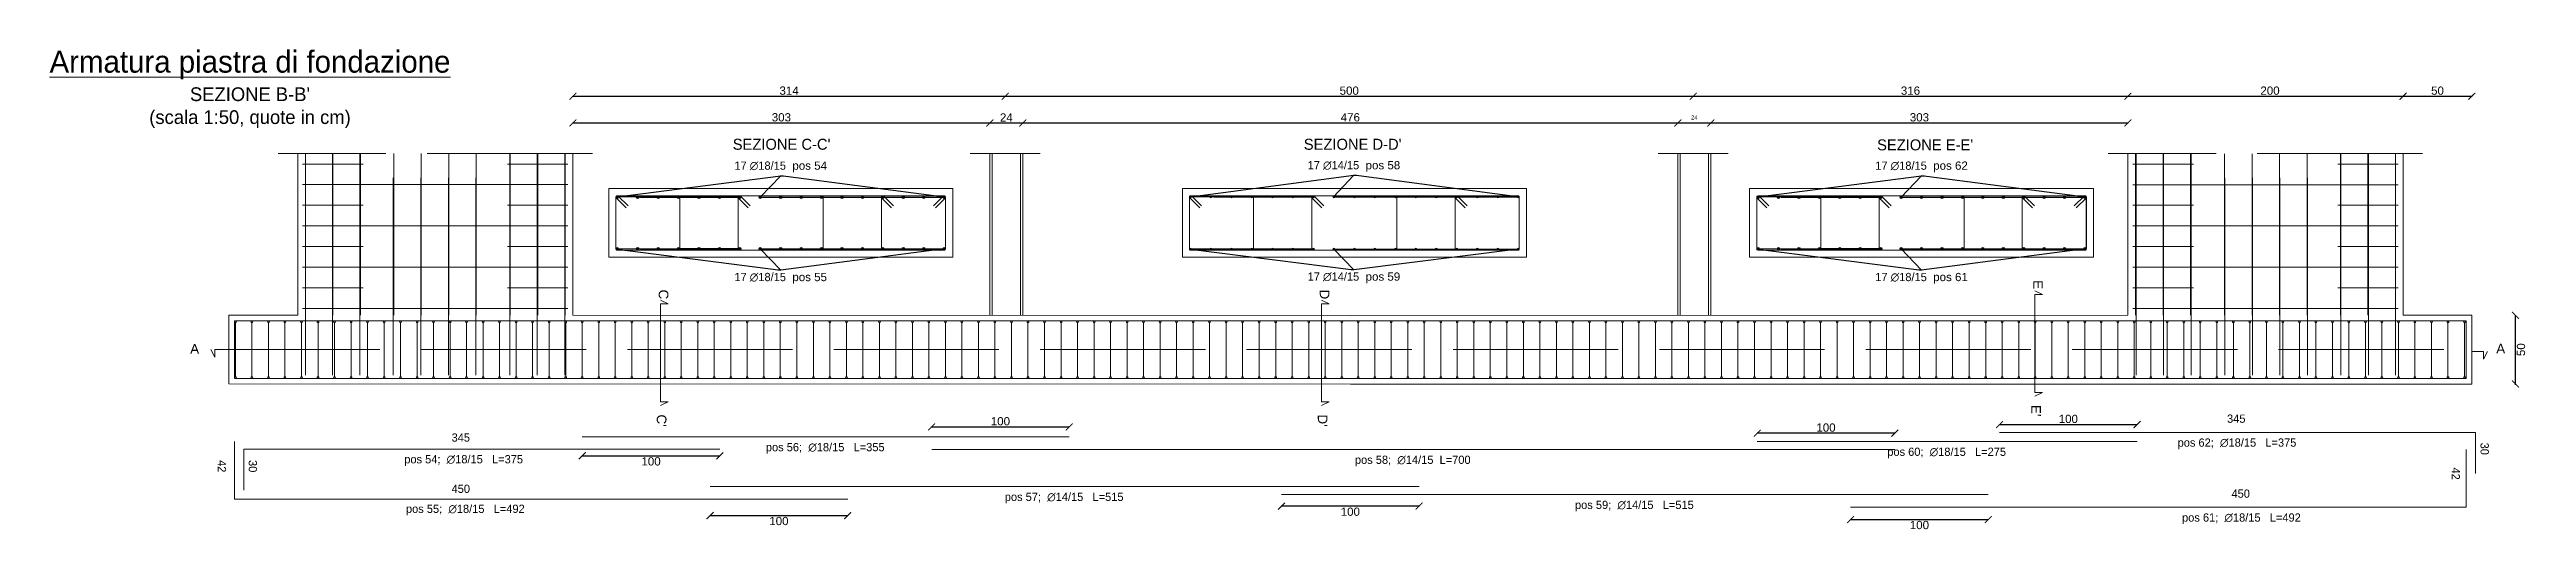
# Model space of a CAD drawing. Header units: millimetres. Extents: x 1415 to 3549, y 2194 to 4677.
# Drawn here: x 1758.48 to 1776.48, y 2323.45 to 2326.95 of the extents above; entities that cross this region are included whole.
import ezdxf
from ezdxf import colors
from ezdxf.entities.mleader import LeaderData, LeaderLine
from ezdxf.math import Vec2, Vec3

# ---------------------------------------------------------------- set-up
doc = ezdxf.new("R2010")
doc.units = ezdxf.units.MM
doc.linetypes.add('ACAD_ISO02W100', pattern=[15, 12, -3])
doc.layers.get('0').update_dxf_attribs({"plot": 0})
for name, color, linetype, lineweight in [('armature longitudinali', 5, 'Continuous', 9), ('Layer3', 7, 'Continuous', 15), ('Layer4', 7, 'Continuous', 15), ('quote', 252, 'Continuous', 5), ('sezione', 18, 'ACAD_ISO02W100', 20), ('staffe', 10, 'Continuous', 9)]:
    doc.layers.add(name, color=color, linetype=linetype, lineweight=lineweight)
doc.styles.add('per i setti', font='ARIALN.TTF')
doc.styles.get("Standard").update_dxf_attribs({"font": 'arial.ttf'})
doc.dimstyles.new('quote c.a 1 sezione setti', dxfattribs={"dimtxt": 0.03, "dimasz": 0.015, "dimexe": 0.0005, "dimexo": 0.0015, "dimgap": 0.025, "dimtad": 2, "dimtih": 1, "dimtoh": 1, "dimdec": 0, "dimlfac": 100, "dimzin": 0, "dimdsep": 46, "dimtxsty": 'Standard', "dimblk": 'ARCHTICK', "dimcen": 0, "dimclre": 252, "dimadec": 0, "dimazin": 2, "dimtfac": 1, "dimtdec": 0, "dimtofl": 0, "dimtmove": 0, "dimatfit": 3, "dimfxl": 0.0035, "dimfxlon": 1, "dimtolj": 1, "dimtzin": 0, "dimarcsym": 0})
doc.dimstyles.new('quote c.a 2', dxfattribs={"dimtxt": 0.06, "dimasz": 0.05, "dimexe": 0.0005, "dimexo": 0.0015, "dimgap": 0.01, "dimtad": 2, "dimdec": 0, "dimlfac": 100, "dimzin": 0, "dimdsep": 46, "dimtxsty": 'Standard', "dimblk": 'ARCHTICK', "dimcen": 0, "dimclre": 252, "dimadec": 0, "dimazin": 2, "dimtfac": 1, "dimtdec": 0, "dimtofl": 0, "dimtmove": 0, "dimatfit": 3, "dimfxl": 0.0035, "dimfxlon": 1, "dimtolj": 1, "dimtzin": 0, "dimarcsym": 0})
pattern_1 = [(0, (-0.4574, 0), (0, 6.985), [5.08, -1.905]), (90, (-0.4574, 0), (-6.985, 4e-16), [5.08, -1.905])]

msp = doc.modelspace()

# ---------------------------------------------------------------- texts
at = {"layer": 'Layer3', "attachment_point": 1}
for s, width, insert, char_height in [("\\pxqc;{\\fBahnschrift Light|b0|i0|c0|p34;\\LArmatura piastra di fondazione\\l  \\P\\H0.625x;SEZIONE B-B'\\H1.6x;\\P\\H0.625x;(scala 1:50, quote in cm)}", 5.779224, (1757.0496, 2326.9441), 0.16), ("\\pxqc;{\\fBahnschrift Light|b0|i0|c0|p34;SEZIONE C-C'}", 1.392071, (1763.1064, 2326.3032), 0.08), ("\\pxqc;{\\fBahnschrift Light|b0|i0|c0|p34;SEZIONE D-D'}", 1.392071, (1767.2567, 2326.3032), 0.08), ("\\pxqc;{\\fBahnschrift Light|b0|i0|c0|p34;SEZIONE E-E'}", 1.392071, (1771.4175, 2326.2989), 0.08)]:
    msp.add_mtext_dynamic_manual_height_columns(s, width=width, gutter_width=12.5, heights=[0], dxfattribs=dict(at, insert=insert, char_height=char_height))
at = {"layer": 'quote', "char_height": 0.06, "attachment_point": 1, "style": 'per i setti'}
for s, width, insert in [('{\\fBahnschrift Light|b0|i0|c0|p34;345}', 0.220395, (1761.4042, 2324.1599)), ('{\\fBahnschrift Light|b0|i0|c0|p34;345}', 0.220395, (1774.3077, 2324.2971)), ('\\pxqc;{\\fBahnschrift Light|b0|i0|c0|p34;pos 54;  ∅18/15   L=375}', 1.248062, (1760.8679, 2324.0019)), ('\\pxqc;{\\fBahnschrift Light|b0|i0|c0|p34;pos 56;  ∅18/15   L=355}', 1.248062, (1763.4958, 2324.0899)), ('\\pxqc;{\\fBahnschrift Light|b0|i0|c0|p34;pos 58;  ∅14/15  L=700}', 1.248062, (1767.7657, 2323.9979)), ('\\pxqc;{\\fBahnschrift Light|b0|i0|c0|p34;pos 60;  ∅18/15   L=275}', 1.248062, (1771.6458, 2324.0562)), ('\\pxqc;{\\fBahnschrift Light|b0|i0|c0|p34;pos 62;  ∅18/15   L=375}', 1.248062, (1773.7559, 2324.1232)), ('\\pxqc;{\\fBahnschrift Light|b0|i0|c0|p34;pos 55;  ∅18/15   L=492}', 1.248062, (1760.8801, 2323.6412)), ('{\\fBahnschrift Light|b0|i0|c0|p34;450}', 0.220395, (1761.4042, 2323.7868)), ('\\pxqc;{\\fBahnschrift Light|b0|i0|c0|p34;pos 57;  ∅14/15   L=515}', 1.248062, (1765.2322, 2323.7283)), ('\\pxqc;{\\fBahnschrift Light|b0|i0|c0|p34;pos 59;  ∅14/15   L=515}', 1.248062, (1769.3763, 2323.6699)), ('{\\fBahnschrift Light|b0|i0|c0|p34;450}', 0.220395, (1774.34, 2323.7518)), ('\\pxqc;{\\fBahnschrift Light|b0|i0|c0|p34;pos 61;  ∅18/15   L=492}', 1.248062, (1773.7882, 2323.5779))]:
    msp.add_mtext_dynamic_manual_height_columns(s, width=width, gutter_width=12.5, heights=[0], dxfattribs=dict(at, insert=insert))
at = {"layer": 'quote', "char_height": 0.06, "attachment_point": 7, "rotation": 270, "style": 'per i setti'}
for s, insert in [('{\\fBahnschrift Light|b0|i0|c0|p34;30}', (1776.1491, 2324.0927)), ('{\\fBahnschrift Light|b0|i0|c0|p34;42}', (1759.7053, 2323.9658)), ('{\\fBahnschrift Light|b0|i0|c0|p34;30}', (1759.9289, 2323.9658)), ('{\\fBahnschrift Light|b0|i0|c0|p34;42}', (1775.9401, 2323.9119))]:
    msp.add_mtext_dynamic_manual_height_columns(s, width=0.220395, gutter_width=12.5, heights=[0], dxfattribs=dict(at, insert=insert))
at = {"layer": 'sezione', "char_height": 0.07, "attachment_point": 1, "rotation": 269.99874}
for s, insert in [('E', (1772.9686, 2325.2749)), ('C', (1762.9797, 2325.2064)), ('D', (1767.7838, 2325.2063)), ("E'", (1772.9544, 2324.3662)), ("C'", (1762.9656, 2324.2977)), ("D'", (1767.7697, 2324.2976))]:
    msp.add_mtext_dynamic_manual_height_columns(s, width=40.648423, gutter_width=12.5, heights=[0], dxfattribs=dict(at, insert=insert))
at = {"layer": 'sezione', "char_height": 0.07, "attachment_point": 1}
for insert in [(1759.5043, 2324.81), (1776.2639, 2324.8118)]:
    msp.add_mtext_dynamic_manual_height_columns('A', width=40.648423, gutter_width=12.5, heights=[0], dxfattribs=dict(at, insert=insert))

# ---------------------------------------------------------------- blocks, each defined once
blk = doc.blocks.new('*U1346')
at = {"layer": 'staffe'}
blk.add_lwpolyline([(-0.22, 0), (0.22, 0)], dxfattribs=at)
blk = doc.blocks.new('*U1347')
at = {"layer": 'Layer4', "color": 0, "linetype": 'ByBlock', "lineweight": -2, "transparency": 16777216}
for p in [(0, 1.05), (0, 0.9), (0, 0.75), (0, 0.6), (0, 0.45), (0, 0.3), (0, 0.15), (0, 0)]:
    blk.add_blockref('*U1346', p, dxfattribs=at)
blk = doc.blocks.new('*U1348')
at = {"layer": 'staffe'}
blk.add_lwpolyline([(-0.22, 0), (0.22, 0)], dxfattribs=at)
blk = doc.blocks.new('*U1349')
at = {"layer": 'Layer4', "color": 0, "linetype": 'ByBlock', "lineweight": -2, "transparency": 16777216}
for p in [(0, 1.05), (0, 0.9), (0, 0.75), (0, 0.6), (0, 0.45), (0, 0.3), (0, 0.15), (0, 0)]:
    blk.add_blockref('*U1348', p, dxfattribs=at)
blk = doc.blocks.new('*U1344')
at = {"layer": 'staffe'}
blk.add_lwpolyline([(-0.964, 0), (0.964, 0)], dxfattribs=at)
blk = doc.blocks.new('*U1345')
at = {"layer": 'Layer4', "color": 0, "linetype": 'ByBlock', "lineweight": -2, "transparency": 16777216}
for p in [(0, 0.9), (0, 0.6), (0, 0.3), (0, 0)]:
    blk.add_blockref('*U1344', p, dxfattribs=at)
blk = doc.blocks.new('*U1342')
at = {"layer": 'armature longitudinali', "transparency": 33554687}
h = blk.add_hatch(color=0, dxfattribs=at)
h.dxf.hatch_style = 1
h.paths.add_polyline_path([(0.007, 0.203, 1), (-0.007, 0.203, 1)])
h.paths.add_polyline_path([(0.007, -0.203, 1), (-0.007, -0.203, 1)])
at = {"layer": 'armature longitudinali'}
for centre in [(0, 0.203), (0, -0.203)]:
    blk.add_circle(centre, 0.007, dxfattribs=at)
blk = doc.blocks.new('*U1343')
at = {"layer": 'armature longitudinali', "color": 0, "linetype": 'ByBlock', "lineweight": -2, "transparency": 16777216}
for p in [(0, 0), (0.12, 0), (0.24, 0), (0.36, 0), (0.48, 0), (0.6, 0), (0.72, 0), (0.84, 0), (0.96, 0), (1.08, 0), (1.2, 0), (1.32, 0), (1.44, 0), (1.56, 0), (1.68, 0), (1.8, 0), (1.92, 0), (2.04, 0), (2.16, 0), (2.28, 0), (2.4, 0), (2.52, 0), (2.64, 0), (2.76, 0), (2.88, 0), (3, 0), (3.12, 0), (3.24, 0), (3.36, 0), (3.48, 0), (3.6, 0), (3.72, 0), (3.84, 0), (3.96, 0), (4.08, 0), (4.2, 0), (4.32, 0), (4.44, 0), (4.56, 0), (4.68, 0), (4.8, 0), (4.92, 0), (5.04, 0), (5.16, 0), (5.28, 0), (5.4, 0), (5.52, 0), (5.64, 0), (5.76, 0), (5.88, 0), (6, 0), (6.12, 0), (6.24, 0), (6.36, 0), (6.48, 0), (6.6, 0), (6.72, 0), (6.84, 0), (6.96, 0), (7.08, 0), (7.2, 0), (7.32, 0), (7.44, 0), (7.56, 0), (7.68, 0), (7.8, 0), (7.92, 0), (8.04, 0), (8.16, 0), (8.28, 0), (8.4, 0), (8.52, 0), (8.64, 0), (8.76, 0), (8.88, 0), (9, 0), (9.12, 0), (9.24, 0), (9.36, 0), (9.48, 0), (9.6, 0), (9.72, 0), (9.84, 0), (9.96, 0), (10.08, 0), (10.2, 0), (10.32, 0), (10.44, 0), (10.56, 0), (10.68, 0), (10.8, 0), (10.92, 0), (11.04, 0), (11.16, 0), (11.28, 0), (11.4, 0), (11.52, 0), (11.64, 0), (11.76, 0), (11.88, 0), (12, 0), (12.12, 0), (12.24, 0), (12.36, 0), (12.48, 0), (12.6, 0), (12.72, 0), (12.84, 0), (12.96, 0), (13.08, 0), (13.2, 0), (13.32, 0), (13.44, 0), (13.56, 0), (13.68, 0), (13.8, 0), (13.92, 0), (14.04, 0), (14.16, 0), (14.28, 0), (14.4, 0), (14.52, 0), (14.64, 0), (14.76, 0), (14.88, 0), (15, 0), (15.12, 0), (15.24, 0), (15.36, 0), (15.48, 0), (15.6, 0), (15.72, 0), (15.84, 0), (15.96, 0), (16.08, 0), (16.2, 0)]:
    blk.add_blockref('*U1342', p, dxfattribs=at)
blk = doc.blocks.new('*U1354')
at = {"layer": 'staffe'}
blk.add_lwpolyline([(-0.22, 0), (0.22, 0)], dxfattribs=at)
blk = doc.blocks.new('*U1355')
at = {"layer": 'Layer4', "color": 0, "linetype": 'ByBlock', "lineweight": -2, "transparency": 16777216}
for p in [(0, 1.05), (0, 0.9), (0, 0.75), (0, 0.6), (0, 0.45), (0, 0.3), (0, 0.15), (0, 0)]:
    blk.add_blockref('*U1354', p, dxfattribs=at)
blk = doc.blocks.new('*U1356')
at = {"layer": 'staffe'}
blk.add_lwpolyline([(-0.22, 0), (0.22, 0)], dxfattribs=at)
blk = doc.blocks.new('*U1357')
at = {"layer": 'Layer4', "color": 0, "linetype": 'ByBlock', "lineweight": -2, "transparency": 16777216}
for p in [(0, 1.05), (0, 0.9), (0, 0.75), (0, 0.6), (0, 0.45), (0, 0.3), (0, 0.15), (0, 0)]:
    blk.add_blockref('*U1356', p, dxfattribs=at)
blk = doc.blocks.new('*U1352')
at = {"layer": 'staffe'}
blk.add_lwpolyline([(-0.964, 0), (0.964, 0)], dxfattribs=at)
blk = doc.blocks.new('*U1353')
at = {"layer": 'Layer4', "color": 0, "linetype": 'ByBlock', "lineweight": -2, "transparency": 16777216}
for p in [(0, 0.9), (0, 0.6), (0, 0.3), (0, 0)]:
    blk.add_blockref('*U1352', p, dxfattribs=at)
blk = doc.blocks.new('*U1358')
at = {"layer": 'armature longitudinali', "lineweight": 5}
blk.add_lwpolyline([(0, 0.203), (0, -0.203)], dxfattribs=at)
blk = doc.blocks.new('*U1359')
at = {"layer": 'armature longitudinali', "color": 0, "linetype": 'ByBlock', "lineweight": -2, "transparency": 16777216}
for p in [(0, 0), (0.12, 0), (0.24, 0), (0.36, 0), (0.48, 0), (0.6, 0), (0.72, 0), (0.84, 0), (0.96, 0), (1.08, 0), (1.2, 0), (1.32, 0), (1.44, 0), (1.56, 0), (1.68, 0), (1.8, 0), (1.92, 0), (2.04, 0), (2.16, 0), (2.28, 0), (2.4, 0), (2.52, 0), (2.64, 0), (2.76, 0), (2.88, 0), (3, 0), (3.12, 0), (3.24, 0), (3.36, 0), (3.48, 0), (3.6, 0), (3.72, 0), (3.84, 0), (3.96, 0), (4.08, 0), (4.2, 0), (4.32, 0), (4.44, 0), (4.56, 0), (4.68, 0), (4.8, 0), (4.92, 0), (5.04, 0), (5.16, 0), (5.28, 0), (5.4, 0), (5.52, 0), (5.64, 0), (5.76, 0), (5.88, 0), (6, 0), (6.12, 0), (6.24, 0), (6.36, 0), (6.48, 0), (6.6, 0), (6.72, 0), (6.84, 0), (6.96, 0), (7.08, 0), (7.2, 0), (7.32, 0), (7.44, 0), (7.56, 0), (7.68, 0), (7.8, 0), (7.92, 0), (8.04, 0), (8.16, 0), (8.28, 0), (8.4, 0), (8.52, 0), (8.64, 0), (8.76, 0), (8.88, 0), (9, 0), (9.12, 0), (9.24, 0), (9.36, 0), (9.48, 0), (9.6, 0), (9.72, 0), (9.84, 0), (9.96, 0), (10.08, 0), (10.2, 0), (10.32, 0), (10.44, 0), (10.56, 0), (10.68, 0), (10.8, 0), (10.92, 0), (11.04, 0), (11.16, 0), (11.28, 0), (11.4, 0), (11.52, 0), (11.64, 0), (11.76, 0), (11.88, 0), (12, 0), (12.12, 0), (12.24, 0), (12.36, 0), (12.48, 0), (12.6, 0), (12.72, 0), (12.84, 0), (12.96, 0), (13.08, 0), (13.2, 0), (13.32, 0), (13.44, 0), (13.56, 0), (13.68, 0), (13.8, 0), (13.92, 0), (14.04, 0), (14.16, 0), (14.28, 0), (14.4, 0), (14.52, 0), (14.64, 0), (14.76, 0), (14.88, 0), (15, 0), (15.12, 0), (15.24, 0), (15.36, 0), (15.48, 0), (15.6, 0), (15.72, 0), (15.84, 0), (15.96, 0), (16.08, 0), (16.2, 0)]:
    blk.add_blockref('*U1358', p, dxfattribs=at)
blk = doc.blocks.new('*U1361')
at = {"layer": 'Layer4', "transparency": 33554687}
h = blk.add_hatch(color=256, dxfattribs=at)
h.dxf.hatch_style = 1
h.paths.add_polyline_path([(0.007, 0.191, 1), (-0.007, 0.191, 1)])
h = blk.add_hatch(color=256, dxfattribs=at)
h.dxf.hatch_style = 1
h.paths.add_polyline_path([(0.007, -0.191, 1), (-0.007, -0.191, 0.414214), (0, -0.198, 0.414214)])
at = {"layer": 'Layer4'}
for centre in [(0, 0.191), (0, -0.191)]:
    blk.add_circle(centre, 0.007, dxfattribs=at)
blk = doc.blocks.new('*U1362')
at = {"layer": 'armature longitudinali', "color": 0, "linetype": 'ByBlock', "lineweight": -2, "transparency": 16777216}
for p in [(0, 0), (0.1489, 0), (0.2978, 0), (0.4467, 0), (0.5956, 0), (0.7445, 0), (0.8934, 0), (1.0423, 0), (1.1912, 0), (1.3401, 0), (1.489, 0), (1.6379, 0), (1.7868, 0), (1.9357, 0), (2.0846, 0), (2.2335, 0), (2.3824, 0)]:
    blk.add_blockref('*U1361', p, dxfattribs=at)
blk = doc.blocks.new('*U1363')
at = {"layer": 'Layer4', "transparency": 33554687}
h = blk.add_hatch(color=256, dxfattribs=at)
h.dxf.hatch_style = 1
h.paths.add_polyline_path([(0.01, 0.188, 1), (-0.01, 0.188, 1)])
h = blk.add_hatch(color=256, dxfattribs=at)
h.dxf.hatch_style = 1
h.paths.add_polyline_path([(-0.01, -0.188, 1), (0.01, -0.188, 1)])
at = {"layer": 'Layer4'}
for centre in [(0, 0.188), (0, -0.188)]:
    blk.add_circle(centre, 0.01, dxfattribs=at)
blk = doc.blocks.new('*U1364')
at = {"layer": 'armature longitudinali', "color": 0, "linetype": 'ByBlock', "lineweight": -2, "transparency": 16777216}
for p in [(0, 0), (0.1485, 0), (0.297, 0), (0.4455, 0), (0.594, 0), (0.7425, 0), (0.891, 0), (1.0395, 0), (1.188, 0), (1.3365, 0), (1.485, 0), (1.6335, 0), (1.782, 0), (1.9305, 0), (2.079, 0), (2.2275, 0), (2.376, 0)]:
    blk.add_blockref('*U1363', p, dxfattribs=at)
blk = doc.blocks.new('_ArchTick')
at = {"color": 0, "linetype": 'ByBlock', "const_width": 0.15}
blk.add_lwpolyline([(-0.5, -0.5), (0.5, 0.5)], dxfattribs=at)
blk = doc.blocks.new('*D1365')
at = {"layer": 'Defpoints', "color": 0, "transparency": 16777216}
for p in [(1762.354, 2324.134), (1763.354, 2324.046), (1763.354, 2323.997)]:
    blk.add_point(p, dxfattribs=at)
at = {"layer": 'quote', "color": 252, "lineweight": -2, "transparency": 16777216}
for p, q in [((1762.354, 2324), (1762.354, 2323.996)), ((1763.354, 2324), (1763.354, 2323.996))]:
    blk.add_line(p, q, dxfattribs=at)
at = {"layer": 'quote', "color": 0, "linetype": 'Continuous', "lineweight": -2, "transparency": 16777216}
blk.add_line((1762.354, 2323.997), (1763.354, 2323.997), dxfattribs=at)
at = {"layer": 'quote', "color": 0, "lineweight": -2, "transparency": 16777216, "xscale": 0.05, "yscale": 0.05, "zscale": 0.05, "rotation": 180}
blk.add_blockref('_ArchTick', (1762.354, 2323.997), dxfattribs=at)
at = {"layer": 'quote', "color": 0, "lineweight": -2, "transparency": 16777216, "xscale": 0.05, "yscale": 0.05, "zscale": 0.05}
blk.add_blockref('_ArchTick', (1763.354, 2323.997), dxfattribs=at)
at = {"layer": 'quote', "color": 0, "transparency": 16777216, "insert": (1762.854, 2323.956), "char_height": 0.06, "attachment_point": 5}
blk.add_mtext('\\A1;100', dxfattribs=at)
blk = doc.blocks.new('*D1366')
at = {"layer": 'Defpoints', "color": 0, "transparency": 16777216}
for p in [(1763.283, 2323.773), (1764.283, 2323.773), (1764.283, 2323.562)]:
    blk.add_point(p, dxfattribs=at)
at = {"layer": 'quote', "color": 252, "lineweight": -2, "transparency": 16777216}
for p, q in [((1763.283, 2323.566), (1763.283, 2323.562)), ((1764.283, 2323.566), (1764.283, 2323.562))]:
    blk.add_line(p, q, dxfattribs=at)
at = {"layer": 'quote', "color": 0, "linetype": 'Continuous', "lineweight": -2, "transparency": 16777216}
blk.add_line((1763.283, 2323.562), (1764.283, 2323.562), dxfattribs=at)
at = {"layer": 'quote', "color": 0, "lineweight": -2, "transparency": 16777216, "xscale": 0.05, "yscale": 0.05, "zscale": 0.05, "rotation": 180}
blk.add_blockref('_ArchTick', (1763.283, 2323.562), dxfattribs=at)
at = {"layer": 'quote', "color": 0, "lineweight": -2, "transparency": 16777216, "xscale": 0.05, "yscale": 0.05, "zscale": 0.05}
blk.add_blockref('_ArchTick', (1764.283, 2323.562), dxfattribs=at)
at = {"layer": 'quote', "color": 0, "transparency": 16777216, "insert": (1763.783, 2323.522), "char_height": 0.06, "attachment_point": 5}
blk.add_mtext('\\A1;100', dxfattribs=at)
blk = doc.blocks.new('*D1367')
at = {"layer": 'Defpoints', "color": 0, "transparency": 16777216}
for p in [(1765.893, 2324.207), (1764.893, 2324.042), (1765.893, 2324.134)]:
    blk.add_point(p, dxfattribs=at)
at = {"layer": 'quote', "color": 252, "lineweight": -2, "transparency": 16777216}
for p, q in [((1764.893, 2324.204), (1764.893, 2324.208)), ((1765.893, 2324.204), (1765.893, 2324.208))]:
    blk.add_line(p, q, dxfattribs=at)
at = {"layer": 'quote', "color": 0, "linetype": 'Continuous', "lineweight": -2, "transparency": 16777216}
blk.add_line((1764.893, 2324.207), (1765.893, 2324.207), dxfattribs=at)
at = {"layer": 'quote', "color": 0, "lineweight": -2, "transparency": 16777216, "xscale": 0.05, "yscale": 0.05, "zscale": 0.05, "rotation": 180}
blk.add_blockref('_ArchTick', (1764.893, 2324.207), dxfattribs=at)
at = {"layer": 'quote', "color": 0, "lineweight": -2, "transparency": 16777216, "xscale": 0.05, "yscale": 0.05, "zscale": 0.05}
blk.add_blockref('_ArchTick', (1765.893, 2324.207), dxfattribs=at)
at = {"layer": 'quote', "color": 0, "transparency": 16777216, "insert": (1765.393, 2324.248), "char_height": 0.06, "attachment_point": 5}
blk.add_mtext('\\A1;100', dxfattribs=at)
blk = doc.blocks.new('*D1368')
at = {"layer": 'Defpoints', "color": 0, "transparency": 16777216}
for p in [(1767.436, 2323.714), (1767.436, 2323.631), (1768.436, 2323.773)]:
    blk.add_point(p, dxfattribs=at)
at = {"layer": 'quote', "color": 252, "lineweight": -2, "transparency": 16777216}
for p, q in [((1767.436, 2323.635), (1767.436, 2323.631)), ((1768.436, 2323.635), (1768.436, 2323.631))]:
    blk.add_line(p, q, dxfattribs=at)
at = {"layer": 'quote', "color": 0, "linetype": 'Continuous', "lineweight": -2, "transparency": 16777216}
blk.add_line((1768.436, 2323.631), (1767.436, 2323.631), dxfattribs=at)
at = {"layer": 'quote', "color": 0, "lineweight": -2, "transparency": 16777216, "xscale": 0.05, "yscale": 0.05, "zscale": 0.05, "rotation": 180}
blk.add_blockref('_ArchTick', (1767.436, 2323.631), dxfattribs=at)
at = {"layer": 'quote', "color": 0, "lineweight": -2, "transparency": 16777216, "xscale": 0.05, "yscale": 0.05, "zscale": 0.05}
blk.add_blockref('_ArchTick', (1768.436, 2323.631), dxfattribs=at)
at = {"layer": 'quote', "color": 0, "transparency": 16777216, "insert": (1767.936, 2323.59), "char_height": 0.06, "attachment_point": 5}
blk.add_mtext('\\A1;100', dxfattribs=at)
blk = doc.blocks.new('*D1369')
at = {"layer": 'Defpoints', "color": 0, "transparency": 16777216}
for p in [(1770.893, 2324.161), (1770.893, 2324.101), (1771.893, 2324.042)]:
    blk.add_point(p, dxfattribs=at)
at = {"layer": 'quote', "color": 252, "lineweight": -2, "transparency": 16777216}
for p, q in [((1770.893, 2324.158), (1770.893, 2324.162)), ((1771.893, 2324.158), (1771.893, 2324.162))]:
    blk.add_line(p, q, dxfattribs=at)
at = {"layer": 'quote', "color": 0, "linetype": 'Continuous', "lineweight": -2, "transparency": 16777216}
blk.add_line((1771.893, 2324.161), (1770.893, 2324.161), dxfattribs=at)
at = {"layer": 'quote', "color": 0, "lineweight": -2, "transparency": 16777216, "xscale": 0.05, "yscale": 0.05, "zscale": 0.05, "rotation": 180}
blk.add_blockref('_ArchTick', (1770.893, 2324.161), dxfattribs=at)
at = {"layer": 'quote', "color": 0, "lineweight": -2, "transparency": 16777216, "xscale": 0.05, "yscale": 0.05, "zscale": 0.05}
blk.add_blockref('_ArchTick', (1771.893, 2324.161), dxfattribs=at)
at = {"layer": 'quote', "color": 0, "transparency": 16777216, "insert": (1771.393, 2324.202), "char_height": 0.06, "attachment_point": 5}
blk.add_mtext('\\A1;100', dxfattribs=at)
blk = doc.blocks.new('*D1370')
at = {"layer": 'Defpoints', "color": 0, "transparency": 16777216}
for p in [(1772.654, 2324.167), (1773.654, 2324.224), (1773.654, 2324.101)]:
    blk.add_point(p, dxfattribs=at)
at = {"layer": 'quote', "color": 252, "lineweight": -2, "transparency": 16777216}
for p, q in [((1772.654, 2324.221), (1772.654, 2324.225)), ((1773.654, 2324.221), (1773.654, 2324.225))]:
    blk.add_line(p, q, dxfattribs=at)
at = {"layer": 'quote', "color": 0, "linetype": 'Continuous', "lineweight": -2, "transparency": 16777216}
blk.add_line((1772.654, 2324.224), (1773.654, 2324.224), dxfattribs=at)
at = {"layer": 'quote', "color": 0, "lineweight": -2, "transparency": 16777216, "xscale": 0.05, "yscale": 0.05, "zscale": 0.05, "rotation": 180}
blk.add_blockref('_ArchTick', (1772.654, 2324.224), dxfattribs=at)
at = {"layer": 'quote', "color": 0, "lineweight": -2, "transparency": 16777216, "xscale": 0.05, "yscale": 0.05, "zscale": 0.05}
blk.add_blockref('_ArchTick', (1773.654, 2324.224), dxfattribs=at)
at = {"layer": 'quote', "color": 0, "transparency": 16777216, "insert": (1773.154, 2324.265), "char_height": 0.06, "attachment_point": 5}
blk.add_mtext('\\A1;100', dxfattribs=at)
blk = doc.blocks.new('*D1371')
at = {"layer": 'Defpoints', "color": 0, "transparency": 16777216}
for p in [(1771.572, 2323.622), (1772.572, 2323.714), (1772.572, 2323.533)]:
    blk.add_point(p, dxfattribs=at)
at = {"layer": 'quote', "color": 252, "lineweight": -2, "transparency": 16777216}
for p, q in [((1771.572, 2323.537), (1771.572, 2323.533)), ((1772.572, 2323.537), (1772.572, 2323.533))]:
    blk.add_line(p, q, dxfattribs=at)
at = {"layer": 'quote', "color": 0, "linetype": 'Continuous', "lineweight": -2, "transparency": 16777216}
blk.add_line((1771.572, 2323.533), (1772.572, 2323.533), dxfattribs=at)
at = {"layer": 'quote', "color": 0, "lineweight": -2, "transparency": 16777216, "xscale": 0.05, "yscale": 0.05, "zscale": 0.05, "rotation": 180}
blk.add_blockref('_ArchTick', (1771.572, 2323.533), dxfattribs=at)
at = {"layer": 'quote', "color": 0, "lineweight": -2, "transparency": 16777216, "xscale": 0.05, "yscale": 0.05, "zscale": 0.05}
blk.add_blockref('_ArchTick', (1772.572, 2323.533), dxfattribs=at)
at = {"layer": 'quote', "color": 0, "transparency": 16777216, "insert": (1772.072, 2323.493), "char_height": 0.06, "attachment_point": 5}
blk.add_mtext('\\A1;100', dxfattribs=at)
blk = doc.blocks.new('*D1374')
at = {"layer": 'Defpoints', "color": 0, "transparency": 16777216}
for p in [(1776.087, 2325.019), (1776.404, 2325.019), (1776.087, 2324.519)]:
    blk.add_point(p, dxfattribs=at)
at = {"layer": 'quote', "color": 252, "lineweight": -2, "transparency": 16777216}
for p, q in [((1776.4, 2325.019), (1776.404, 2325.019)), ((1776.4, 2324.519), (1776.404, 2324.519))]:
    blk.add_line(p, q, dxfattribs=at)
at = {"layer": 'quote', "color": 0, "linetype": 'Continuous', "lineweight": -2, "transparency": 16777216}
blk.add_line((1776.404, 2324.519), (1776.404, 2325.019), dxfattribs=at)
at = {"layer": 'quote', "color": 0, "lineweight": -2, "transparency": 16777216, "xscale": 0.05, "yscale": 0.05, "zscale": 0.05}
for p, rotation in [((1776.404, 2325.019), 90), ((1776.404, 2324.519), 270)]:
    blk.add_blockref('_ArchTick', p, dxfattribs=dict(at, rotation=rotation))
at = {"layer": 'quote', "color": 0, "transparency": 16777216, "insert": (1776.444, 2324.769), "char_height": 0.06, "attachment_point": 5, "rotation": 90}
blk.add_mtext('\\A1;50', dxfattribs=at)
blk = doc.blocks.new('*D1375')
at = {"layer": 'Defpoints', "color": 0, "transparency": 16777216}
for p in [(1765.428, 2326.613), (1762.286, 2326.195), (1765.428, 2326.195)]:
    blk.add_point(p, dxfattribs=at)
at = {"layer": 'quote', "color": 252, "lineweight": -2, "transparency": 16777216}
for p, q in [((1762.286, 2326.609), (1762.286, 2326.613)), ((1765.428, 2326.609), (1765.428, 2326.613))]:
    blk.add_line(p, q, dxfattribs=at)
at = {"layer": 'quote', "color": 0, "linetype": 'Continuous', "lineweight": -2, "transparency": 16777216}
blk.add_line((1762.286, 2326.613), (1765.428, 2326.613), dxfattribs=at)
at = {"layer": 'quote', "color": 0, "lineweight": -2, "transparency": 16777216, "xscale": 0.05, "yscale": 0.05, "zscale": 0.05, "rotation": 180}
blk.add_blockref('_ArchTick', (1762.286, 2326.613), dxfattribs=at)
at = {"layer": 'quote', "color": 0, "lineweight": -2, "transparency": 16777216, "xscale": 0.05, "yscale": 0.05, "zscale": 0.05}
blk.add_blockref('_ArchTick', (1765.428, 2326.613), dxfattribs=at)
at = {"layer": 'quote', "color": 0, "transparency": 16777216, "insert": (1763.857, 2326.653), "char_height": 0.06, "attachment_point": 5}
blk.add_mtext('\\A1;314', dxfattribs=at)
blk = doc.blocks.new('*D1376')
at = {"layer": 'Defpoints', "color": 0, "transparency": 16777216}
for p in [(1770.428, 2326.613), (1765.428, 2326.195), (1770.428, 2326.195)]:
    blk.add_point(p, dxfattribs=at)
at = {"layer": 'quote', "color": 252, "lineweight": -2, "transparency": 16777216}
for p, q in [((1765.428, 2326.609), (1765.428, 2326.613)), ((1770.428, 2326.609), (1770.428, 2326.613))]:
    blk.add_line(p, q, dxfattribs=at)
at = {"layer": 'quote', "color": 0, "linetype": 'Continuous', "lineweight": -2, "transparency": 16777216}
blk.add_line((1765.428, 2326.613), (1770.428, 2326.613), dxfattribs=at)
at = {"layer": 'quote', "color": 0, "lineweight": -2, "transparency": 16777216, "xscale": 0.05, "yscale": 0.05, "zscale": 0.05, "rotation": 180}
blk.add_blockref('_ArchTick', (1765.428, 2326.613), dxfattribs=at)
at = {"layer": 'quote', "color": 0, "lineweight": -2, "transparency": 16777216, "xscale": 0.05, "yscale": 0.05, "zscale": 0.05}
blk.add_blockref('_ArchTick', (1770.428, 2326.613), dxfattribs=at)
at = {"layer": 'quote', "color": 0, "transparency": 16777216, "insert": (1767.928, 2326.653), "char_height": 0.06, "attachment_point": 5}
blk.add_mtext('\\A1;500', dxfattribs=at)
blk = doc.blocks.new('*D1377')
at = {"layer": 'Defpoints', "color": 0, "transparency": 16777216}
for p in [(1773.587, 2326.613), (1770.428, 2326.195), (1773.587, 2326.195)]:
    blk.add_point(p, dxfattribs=at)
at = {"layer": 'quote', "color": 252, "lineweight": -2, "transparency": 16777216}
for p, q in [((1770.428, 2326.609), (1770.428, 2326.613)), ((1773.587, 2326.609), (1773.587, 2326.613))]:
    blk.add_line(p, q, dxfattribs=at)
at = {"layer": 'quote', "color": 0, "linetype": 'Continuous', "lineweight": -2, "transparency": 16777216}
blk.add_line((1770.428, 2326.613), (1773.587, 2326.613), dxfattribs=at)
at = {"layer": 'quote', "color": 0, "lineweight": -2, "transparency": 16777216, "xscale": 0.05, "yscale": 0.05, "zscale": 0.05, "rotation": 180}
blk.add_blockref('_ArchTick', (1770.428, 2326.613), dxfattribs=at)
at = {"layer": 'quote', "color": 0, "lineweight": -2, "transparency": 16777216, "xscale": 0.05, "yscale": 0.05, "zscale": 0.05}
blk.add_blockref('_ArchTick', (1773.587, 2326.613), dxfattribs=at)
at = {"layer": 'quote', "color": 0, "transparency": 16777216, "insert": (1772.007, 2326.653), "char_height": 0.06, "attachment_point": 5}
blk.add_mtext('\\A1;316', dxfattribs=at)
blk = doc.blocks.new('*D1378')
at = {"layer": 'Defpoints', "color": 0, "transparency": 16777216}
for p in [(1775.587, 2326.612), (1773.587, 2326.195), (1775.587, 2326.195)]:
    blk.add_point(p, dxfattribs=at)
at = {"layer": 'quote', "color": 252, "lineweight": -2, "transparency": 16777216}
for p, q in [((1773.587, 2326.609), (1773.587, 2326.613)), ((1775.587, 2326.609), (1775.587, 2326.613))]:
    blk.add_line(p, q, dxfattribs=at)
at = {"layer": 'quote', "color": 0, "linetype": 'Continuous', "lineweight": -2, "transparency": 16777216}
blk.add_line((1773.587, 2326.612), (1775.587, 2326.612), dxfattribs=at)
at = {"layer": 'quote', "color": 0, "lineweight": -2, "transparency": 16777216, "xscale": 0.05, "yscale": 0.05, "zscale": 0.05, "rotation": 180}
blk.add_blockref('_ArchTick', (1773.587, 2326.612), dxfattribs=at)
at = {"layer": 'quote', "color": 0, "lineweight": -2, "transparency": 16777216, "xscale": 0.05, "yscale": 0.05, "zscale": 0.05}
blk.add_blockref('_ArchTick', (1775.587, 2326.612), dxfattribs=at)
at = {"layer": 'quote', "color": 0, "transparency": 16777216, "insert": (1774.62, 2326.653), "char_height": 0.06, "attachment_point": 5}
blk.add_mtext('\\A1;200', dxfattribs=at)
blk = doc.blocks.new('*D1379')
at = {"layer": 'Defpoints', "color": 0, "transparency": 16777216}
for p in [(1776.087, 2326.613), (1775.587, 2326.195), (1776.087, 2325.019)]:
    blk.add_point(p, dxfattribs=at)
at = {"layer": 'quote', "color": 252, "lineweight": -2, "transparency": 16777216}
for p, q in [((1775.587, 2326.609), (1775.587, 2326.613)), ((1776.087, 2326.609), (1776.087, 2326.613))]:
    blk.add_line(p, q, dxfattribs=at)
at = {"layer": 'quote', "color": 0, "linetype": 'Continuous', "lineweight": -2, "transparency": 16777216}
blk.add_line((1775.587, 2326.613), (1776.087, 2326.613), dxfattribs=at)
at = {"layer": 'quote', "color": 0, "lineweight": -2, "transparency": 16777216, "xscale": 0.05, "yscale": 0.05, "zscale": 0.05, "rotation": 180}
blk.add_blockref('_ArchTick', (1775.587, 2326.613), dxfattribs=at)
at = {"layer": 'quote', "color": 0, "lineweight": -2, "transparency": 16777216, "xscale": 0.05, "yscale": 0.05, "zscale": 0.05}
blk.add_blockref('_ArchTick', (1776.087, 2326.613), dxfattribs=at)
at = {"layer": 'quote', "color": 0, "transparency": 16777216, "insert": (1775.837, 2326.653), "char_height": 0.06, "attachment_point": 5}
blk.add_mtext('\\A1;50', dxfattribs=at)
blk = doc.blocks.new('*D1380')
at = {"layer": 'Defpoints', "color": 0, "transparency": 16777216}
for p in [(1765.316, 2326.418), (1762.286, 2326.195), (1765.316, 2326.195)]:
    blk.add_point(p, dxfattribs=at)
at = {"layer": 'quote', "color": 252, "lineweight": -2, "transparency": 16777216}
for p, q in [((1762.286, 2326.415), (1762.286, 2326.419)), ((1765.316, 2326.415), (1765.316, 2326.419))]:
    blk.add_line(p, q, dxfattribs=at)
at = {"layer": 'quote', "color": 0, "linetype": 'Continuous', "lineweight": -2, "transparency": 16777216}
blk.add_line((1762.286, 2326.418), (1765.316, 2326.418), dxfattribs=at)
at = {"layer": 'quote', "color": 0, "lineweight": -2, "transparency": 16777216, "xscale": 0.05, "yscale": 0.05, "zscale": 0.05, "rotation": 180}
blk.add_blockref('_ArchTick', (1762.286, 2326.418), dxfattribs=at)
at = {"layer": 'quote', "color": 0, "lineweight": -2, "transparency": 16777216, "xscale": 0.05, "yscale": 0.05, "zscale": 0.05}
blk.add_blockref('_ArchTick', (1765.316, 2326.418), dxfattribs=at)
at = {"layer": 'quote', "color": 0, "transparency": 16777216, "insert": (1763.801, 2326.459), "char_height": 0.06, "attachment_point": 5}
blk.add_mtext('\\A1;303', dxfattribs=at)
blk = doc.blocks.new('*D1381')
at = {"layer": 'Defpoints', "color": 0, "transparency": 16777216}
for p in [(1765.556, 2326.418), (1765.316, 2326.195), (1765.556, 2326.195)]:
    blk.add_point(p, dxfattribs=at)
at = {"layer": 'quote', "color": 252, "lineweight": -2, "transparency": 16777216}
for p, q in [((1765.316, 2326.415), (1765.316, 2326.419)), ((1765.556, 2326.415), (1765.556, 2326.419))]:
    blk.add_line(p, q, dxfattribs=at)
at = {"layer": 'quote', "color": 0, "linetype": 'Continuous', "lineweight": -2, "transparency": 16777216}
blk.add_line((1765.316, 2326.418), (1765.556, 2326.418), dxfattribs=at)
at = {"layer": 'quote', "color": 0, "lineweight": -2, "transparency": 16777216, "xscale": 0.05, "yscale": 0.05, "zscale": 0.05, "rotation": 180}
blk.add_blockref('_ArchTick', (1765.316, 2326.418), dxfattribs=at)
at = {"layer": 'quote', "color": 0, "lineweight": -2, "transparency": 16777216, "xscale": 0.05, "yscale": 0.05, "zscale": 0.05}
blk.add_blockref('_ArchTick', (1765.556, 2326.418), dxfattribs=at)
at = {"layer": 'quote', "color": 0, "transparency": 16777216, "insert": (1765.436, 2326.458), "char_height": 0.06, "attachment_point": 5}
blk.add_mtext('\\A1;24', dxfattribs=at)
blk = doc.blocks.new('*D1382')
at = {"layer": 'Defpoints', "color": 0, "transparency": 16777216}
for p in [(1770.316, 2326.418), (1765.556, 2326.195), (1770.316, 2326.195)]:
    blk.add_point(p, dxfattribs=at)
at = {"layer": 'quote', "color": 252, "lineweight": -2, "transparency": 16777216}
for p, q in [((1765.556, 2326.415), (1765.556, 2326.419)), ((1770.316, 2326.415), (1770.316, 2326.419))]:
    blk.add_line(p, q, dxfattribs=at)
at = {"layer": 'quote', "color": 0, "linetype": 'Continuous', "lineweight": -2, "transparency": 16777216}
blk.add_line((1765.556, 2326.418), (1770.316, 2326.418), dxfattribs=at)
at = {"layer": 'quote', "color": 0, "lineweight": -2, "transparency": 16777216, "xscale": 0.05, "yscale": 0.05, "zscale": 0.05, "rotation": 180}
blk.add_blockref('_ArchTick', (1765.556, 2326.418), dxfattribs=at)
at = {"layer": 'quote', "color": 0, "lineweight": -2, "transparency": 16777216, "xscale": 0.05, "yscale": 0.05, "zscale": 0.05}
blk.add_blockref('_ArchTick', (1770.316, 2326.418), dxfattribs=at)
at = {"layer": 'quote', "color": 0, "transparency": 16777216, "insert": (1767.936, 2326.459), "char_height": 0.06, "attachment_point": 5}
blk.add_mtext('\\A1;476', dxfattribs=at)
blk = doc.blocks.new('*D1383')
at = {"layer": 'Defpoints', "color": 0, "transparency": 16777216}
for p in [(1770.556, 2326.418), (1770.316, 2326.195), (1770.556, 2326.195)]:
    blk.add_point(p, dxfattribs=at)
at = {"layer": 'quote', "color": 252, "lineweight": -2, "transparency": 16777216}
for p, q in [((1770.316, 2326.415), (1770.316, 2326.419)), ((1770.556, 2326.415), (1770.556, 2326.419))]:
    blk.add_line(p, q, dxfattribs=at)
at = {"layer": 'quote', "color": 0, "linetype": 'Continuous', "lineweight": -2, "transparency": 16777216}
blk.add_line((1770.316, 2326.418), (1770.556, 2326.418), dxfattribs=at)
at = {"layer": 'quote', "color": 0, "lineweight": -2, "transparency": 16777216, "xscale": 0.015, "yscale": 0.015, "zscale": 0.015, "rotation": 180}
blk.add_blockref('_ArchTick', (1770.316, 2326.418), dxfattribs=at)
at = {"layer": 'quote', "color": 0, "lineweight": -2, "transparency": 16777216, "xscale": 0.015, "yscale": 0.015, "zscale": 0.015}
blk.add_blockref('_ArchTick', (1770.556, 2326.418), dxfattribs=at)
at = {"layer": 'quote', "color": 0, "transparency": 16777216, "insert": (1770.436, 2326.458), "char_height": 0.03, "attachment_point": 5}
blk.add_mtext('\\A1;24', dxfattribs=at)
blk = doc.blocks.new('*D1384')
at = {"layer": 'Defpoints', "color": 0, "transparency": 16777216}
for p in [(1773.587, 2326.418), (1770.556, 2326.195), (1773.587, 2326.195)]:
    blk.add_point(p, dxfattribs=at)
at = {"layer": 'quote', "color": 252, "lineweight": -2, "transparency": 16777216}
for p, q in [((1770.556, 2326.415), (1770.556, 2326.419)), ((1773.587, 2326.415), (1773.587, 2326.419))]:
    blk.add_line(p, q, dxfattribs=at)
at = {"layer": 'quote', "color": 0, "linetype": 'Continuous', "lineweight": -2, "transparency": 16777216}
blk.add_line((1770.556, 2326.418), (1773.587, 2326.418), dxfattribs=at)
at = {"layer": 'quote', "color": 0, "lineweight": -2, "transparency": 16777216, "xscale": 0.05, "yscale": 0.05, "zscale": 0.05, "rotation": 180}
blk.add_blockref('_ArchTick', (1770.556, 2326.418), dxfattribs=at)
at = {"layer": 'quote', "color": 0, "lineweight": -2, "transparency": 16777216, "xscale": 0.05, "yscale": 0.05, "zscale": 0.05}
blk.add_blockref('_ArchTick', (1773.587, 2326.418), dxfattribs=at)
at = {"layer": 'quote', "color": 0, "transparency": 16777216, "insert": (1772.072, 2326.459), "char_height": 0.06, "attachment_point": 5}
blk.add_mtext('\\A1;303', dxfattribs=at)
blk = doc.blocks.new('*U1413')
at = {"layer": 'Layer4', "transparency": 33554687}
h = blk.add_hatch(color=256, dxfattribs=at)
h.dxf.hatch_style = 1
h.paths.add_polyline_path([(0.01, 0.188, 1), (-0.01, 0.188, 1)])
h = blk.add_hatch(color=256, dxfattribs=at)
h.dxf.hatch_style = 1
h.paths.add_polyline_path([(-0.01, -0.188, 1), (0.01, -0.188, 1)])
at = {"layer": 'Layer4'}
for centre in [(0, 0.188), (0, -0.188)]:
    blk.add_circle(centre, 0.01, dxfattribs=at)
blk = doc.blocks.new('*U1414')
at = {"layer": 'armature longitudinali', "color": 0, "linetype": 'ByBlock', "lineweight": -2, "transparency": 16777216}
for p in [(0, 0), (0.1485, 0), (0.297, 0), (0.4455, 0), (0.594, 0), (0.7425, 0), (0.891, 0), (1.0395, 0), (1.188, 0), (1.3365, 0), (1.485, 0), (1.6335, 0), (1.782, 0), (1.9305, 0), (2.079, 0), (2.2275, 0), (2.376, 0)]:
    blk.add_blockref('*U1413', p, dxfattribs=at)

# ---------------------------------------------------------------- dimensions: what is measured, and where the dimension line sits
at = {"layer": 'quote'}
for base, p1, p2, dimstyle, picture, middle in [((1765.4281, 2326.6126), (1762.2862, 2326.1949), (1765.4281, 2326.1949), 'quote c.a 2', '*D1375', (1763.8571, 2326.6533)), ((1770.4281, 2326.6126), (1765.4281, 2326.1949), (1770.4281, 2326.1949), 'quote c.a 2', '*D1376', (1767.9281, 2326.6533)), ((1773.5866, 2326.6126), (1770.4281, 2326.1949), (1773.5866, 2326.1949), 'quote c.a 2', '*D1377', (1772.0074, 2326.6533)), ((1776.0866, 2326.6126), (1775.5866, 2326.1949), (1776.0866, 2325.0191), 'quote c.a 2', '*D1379', (1775.8366, 2326.6533)), ((1765.3164, 2326.4184), (1762.2862, 2326.1949), (1765.3164, 2326.1949), 'quote c.a 2', '*D1380', (1763.8013, 2326.459)), ((1765.5564, 2326.4182), (1765.3164, 2326.1949), (1765.5564, 2326.1949), 'quote c.a 2', '*D1381', (1765.4364, 2326.4583)), ((1770.3164, 2326.4182), (1765.5564, 2326.1949), (1770.3164, 2326.1949), 'quote c.a 2', '*D1382', (1767.9364, 2326.4588)), ((1770.5564, 2326.4182), (1770.3164, 2326.1949), (1770.5564, 2326.1949), 'quote c.a 1 sezione setti', '*D1383', (1770.4364, 2326.4582)), ((1773.5866, 2326.4182), (1770.5564, 2326.1949), (1773.5866, 2326.1948), 'quote c.a 2', '*D1384', (1772.0715, 2326.4588)), ((1765.8934, 2324.2073), (1764.8934, 2324.0422), (1765.8934, 2324.1342), 'quote c.a 2', '*D1367', (1765.3934, 2324.2479)), ((1770.8934, 2324.1614), (1771.8934, 2324.0422), (1770.8934, 2324.1005), 'quote c.a 2', '*D1369', (1771.3934, 2324.2021)), ((1773.6536, 2324.2242), (1772.6536, 2324.1675), (1773.6536, 2324.1005), 'quote c.a 2', '*D1370', (1773.1536, 2324.2648)), ((1763.3536, 2323.9967), (1762.3536, 2324.1342), (1763.3536, 2324.0462), 'quote c.a 2', '*D1365', (1762.8536, 2323.9561)), ((1764.2833, 2323.5622), (1763.2833, 2323.7726), (1764.2833, 2323.7726), 'quote c.a 2', '*D1366', (1763.7833, 2323.5216)), ((1767.4364, 2323.6311), (1768.4364, 2323.7726), (1767.4364, 2323.7142), 'quote c.a 2', '*D1368', (1767.9364, 2323.5904)), ((1772.5715, 2323.5334), (1771.5715, 2323.6222), (1772.5715, 2323.7142), 'quote c.a 2', '*D1371', (1772.0715, 2323.4928))]:
    dim = msp.add_linear_dim(base=base, p1=p1, p2=p2, dimstyle=dimstyle, dxfattribs=at)
    dim.commit()
    dim.dimension.update_dxf_attribs({"geometry": picture, "text_midpoint": middle})
dim = msp.add_linear_dim(base=(1775.5866, 2326.6121), p1=(1773.5866, 2326.1949), p2=(1775.5866, 2326.1946), dimstyle='quote c.a 2', dxfattribs=at)
dim.commit()
dim.dimension.update_dxf_attribs({"geometry": '*D1378', "text_midpoint": (1774.6205, 2326.6121), "dimtype": 160})
dim = msp.add_linear_dim(base=(1776.4037, 2325.0191), p1=(1776.0866, 2324.5191), p2=(1776.0866, 2325.0191), angle=90, dimstyle='quote c.a 2', dxfattribs=at)
dim.commit()
dim.dimension.update_dxf_attribs({"geometry": '*D1374', "text_midpoint": (1776.4443, 2324.7691)})

# ---------------------------------------------------------------- hatches: boundary and pattern name
at = {"layer": 'Layer4'}
h = msp.add_hatch(dxfattribs=at)
h.set_pattern_fill('ANGLE', color=0)
h.set_pattern_definition([(0, (-10.0824, 0), (0, 6.985), [5.08, -1.905]), (90, (-10.0824, 0), (-6.985, 4e-16), [5.08, -1.905])])
h.paths.add_polyline_path([(1759.8372, 2326.4002), (1759.8372, 2326.5502), (1759.7506, 2326.5502)])
h = msp.add_hatch(dxfattribs=at)
h.set_pattern_fill('ANGLE', color=0)
h.set_pattern_definition(pattern_1)
h.paths.add_polyline_path([(1765.3176, 2326.5502), (1765.231, 2326.5502), (1765.231, 2326.4002)])
h = msp.add_hatch(dxfattribs=at)
h.set_pattern_fill('ANGLE', color=0)
h.set_pattern_definition(pattern_1)
h.paths.add_polyline_path([(1769.4622, 2326.4002), (1769.4622, 2326.5502), (1769.3756, 2326.5502)])

# ---------------------------------------------------------------- linework, layer by layer
at = {"layer": 'armature longitudinali'}
for points in [[(1760.2864, 2325.0194), (1760.2864, 2326.1949)], [(1760.3414, 2325.0194), (1760.3414, 2326.1949)], [(1760.3422, 2324.5826), (1760.3422, 2326.1949)], [(1760.5382, 2324.5826), (1760.5382, 2326.1949)], [(1760.5414, 2325.0194), (1760.5414, 2326.1949)], [(1760.7382, 2324.5826), (1760.7382, 2326.1949)], [(1760.7414, 2325.0194), (1760.7414, 2326.1949)], [(1760.984, 2325.0194), (1760.984, 2326.1949)], [(1761.184, 2325.0194), (1761.184, 2326.1949)], [(1761.384, 2325.0194), (1761.384, 2326.1949)], [(1761.584, 2325.0194), (1761.584, 2326.1949)], [(1761.827, 2324.5826), (1761.827, 2326.1949)], [(1761.8302, 2325.0194), (1761.8302, 2326.1949)], [(1762.027, 2324.5826), (1762.027, 2326.1949)], [(1762.0302, 2325.0194), (1762.0302, 2326.1949)], [(1762.227, 2324.5826), (1762.227, 2326.1949)], [(1762.2302, 2325.0194), (1762.2302, 2326.1949)], [(1762.2864, 2325.0194), (1762.2862, 2326.1949)], [(1765.3164, 2325.0188), (1765.3164, 2326.1949)], [(1765.3334, 2325.0188), (1765.3334, 2326.1949)], [(1765.5394, 2325.0187), (1765.5394, 2326.1949)], [(1765.5564, 2325.0187), (1765.5564, 2326.1949)], [(1770.3164, 2325.0186), (1770.3164, 2326.1949)], [(1770.3334, 2325.0186), (1770.3334, 2326.1949)], [(1770.5394, 2325.0187), (1770.5394, 2326.1949)], [(1770.5564, 2325.0187), (1770.5564, 2326.1949)], [(1773.5866, 2325.0192), (1773.5866, 2326.1949)], [(1773.6428, 2325.0192), (1773.6428, 2326.1947)], [(1773.646, 2324.5824), (1773.6461, 2326.1947)], [(1773.8428, 2325.0192), (1773.8428, 2326.1947)], [(1773.846, 2324.5824), (1773.8461, 2326.1947)], [(1774.0428, 2325.0192), (1774.0428, 2326.1947)], [(1774.046, 2324.5824), (1774.0461, 2326.1947)], [(1774.289, 2325.0192), (1774.289, 2326.1947)], [(1774.489, 2325.0191), (1774.489, 2326.1947)], [(1774.689, 2325.0191), (1774.689, 2326.1946)], [(1774.889, 2325.0191), (1774.889, 2326.1946)], [(1775.1316, 2325.0191), (1775.1316, 2326.1946)], [(1775.1348, 2324.5823), (1775.1349, 2326.1946)], [(1775.3316, 2325.0191), (1775.3316, 2326.1946)], [(1775.3348, 2324.5823), (1775.3349, 2326.1946)], [(1775.5308, 2324.5823), (1775.5309, 2326.1946)], [(1775.5316, 2325.0191), (1775.5316, 2326.1946)], [(1775.5866, 2325.0191), (1775.5866, 2326.1946)], [(1760.9808, 2324.5826), (1760.9808, 2326.0194)], [(1761.1808, 2324.5826), (1761.1808, 2326.0194)], [(1761.3808, 2324.5826), (1761.3808, 2326.0194)], [(1761.5808, 2324.5826), (1761.5808, 2326.0194)], [(1774.2922, 2324.5824), (1774.2923, 2326.0192)], [(1774.4922, 2324.5824), (1774.4923, 2326.0191)], [(1774.6922, 2324.5824), (1774.6923, 2326.0191)], [(1774.8922, 2324.5824), (1774.8923, 2326.0191)], [(1762.5464, 2325.9407), (1762.5464, 2325.4407), (1765.0464, 2325.4407), (1765.0464, 2325.9407), (1762.5464, 2325.9407)], [(1762.6019, 2325.8717), (1762.6725, 2325.8008)], [(1762.6161, 2325.8858), (1762.6866, 2325.8149)], [(1763.4903, 2325.8717), (1763.5608, 2325.8008)], [(1763.5044, 2325.8858), (1763.5749, 2325.8149)], [(1764.5311, 2325.8717), (1764.6017, 2325.8008)], [(1764.5453, 2325.8858), (1764.6158, 2325.8149)], [(1764.977, 2325.8855), (1764.9061, 2325.815)], [(1764.9912, 2325.8714), (1764.9203, 2325.8009)], [(1766.7153, 2325.9407), (1766.7153, 2325.4407), (1769.2153, 2325.4407), (1769.2153, 2325.9407), (1766.7153, 2325.9407)], [(1766.7693, 2325.8726), (1766.8402, 2325.802)], [(1766.7708, 2325.8717), (1766.8413, 2325.8008)], [(1766.7835, 2325.8867), (1766.8543, 2325.8162)], [(1766.7849, 2325.8858), (1766.8555, 2325.8149)], [(1767.6591, 2325.8717), (1767.7297, 2325.8008)], [(1767.6733, 2325.8858), (1767.7438, 2325.8149)], [(1768.7, 2325.8717), (1768.7705, 2325.8008)], [(1768.7141, 2325.8858), (1768.7846, 2325.8149)], [(1770.8378, 2325.9407), (1770.8378, 2325.4407), (1773.3378, 2325.4407), (1773.3378, 2325.9407), (1770.8378, 2325.9407)], [(1770.8933, 2325.8717), (1770.9639, 2325.8008)], [(1770.9075, 2325.8858), (1770.978, 2325.8149)], [(1771.7817, 2325.8717), (1771.8522, 2325.8008)], [(1771.7958, 2325.8858), (1771.8664, 2325.8149)], [(1772.8225, 2325.8717), (1772.8931, 2325.8008)], [(1772.8367, 2325.8858), (1772.9072, 2325.8149)], [(1773.2684, 2325.8855), (1773.1976, 2325.815)], [(1773.2826, 2325.8714), (1773.2117, 2325.8009)], [(1759.7864, 2324.5194), (1759.7864, 2325.0194), (1759.7864, 2324.5194), (1767.9364, 2324.5185)], [(1760.2864, 2325.0194), (1759.7864, 2325.0194)], [(1759.8264, 2324.9794), (1759.8264, 2324.5594), (1767.9364, 2324.5594)], [(1759.8264, 2324.5594), (1759.8264, 2324.9794), (1763.3757, 2324.9794)], [(1767.9365, 2325.0182), (1762.2864, 2325.0194)], [(1767.9365, 2324.9785), (1763.3757, 2324.9794)], [(1767.9365, 2325.0182), (1773.5866, 2325.0192)], [(1767.9365, 2324.9785), (1772.4973, 2324.9792)], [(1776.0866, 2324.5191), (1776.0866, 2325.0191), (1776.0866, 2324.5191), (1767.9366, 2324.5185)], [(1776.0466, 2324.9791), (1776.0466, 2324.5591), (1767.9366, 2324.5594)], [(1776.0466, 2324.5591), (1776.0466, 2324.9791), (1772.4973, 2324.9792)], [(1775.5866, 2325.0191), (1776.0866, 2325.0191)], [(1776.1136, 2323.8675), (1776.1136, 2324.1675), (1772.6536, 2324.1675)], [(1759.8264, 2324.1005), (1759.8264, 2323.6805), (1764.2833, 2323.6805)], [(1759.8934, 2323.7462), (1759.8934, 2324.0462), (1763.3536, 2324.0462), (1763.3536, 2324.0462)], [(1765.8934, 2324.1342), (1765.8934, 2324.1342), (1762.3536, 2324.1342)], [(1764.8934, 2324.0422), (1771.8934, 2324.0422)], [(1770.8934, 2324.1005), (1773.6536, 2324.1005)], [(1776.0466, 2324.0422), (1776.0466, 2323.6222), (1771.5715, 2323.6222)], [(1763.2833, 2323.7726), (1768.4364, 2323.7726)], [(1772.5715, 2323.7142), (1767.4364, 2323.7142)]]:
    msp.add_lwpolyline(points, dxfattribs=at)
for points in [[(1763.7964, 2325.4927), (1762.6104, 2325.4927, -0.4142136), (1762.5984, 2325.5047), (1762.5984, 2325.8767, -0.4142136), (1762.6104, 2325.8887), (1763.7964, 2325.8887), (1764.9824, 2325.8887, -0.4142136), (1764.9944, 2325.8767), (1764.9944, 2325.5047, -0.4142136), (1764.9824, 2325.4927)], [(1763.0639, 2325.8787), (1763.0639, 2325.5027, -0.4142136), (1763.0539, 2325.4927), (1762.609, 2325.4927, -0.4142136), (1762.599, 2325.5027), (1762.599, 2325.8787, -0.4142136), (1762.609, 2325.8887), (1763.0539, 2325.8887, -0.4142136)], [(1764.1048, 2325.8787), (1764.1048, 2325.5027, -0.4142136), (1764.0948, 2325.4927), (1763.4973, 2325.4927, -0.4142136), (1763.4873, 2325.5027), (1763.4873, 2325.8787, -0.4142136), (1763.4973, 2325.8887), (1764.0948, 2325.8887, -0.4142136)], [(1764.5282, 2325.8787), (1764.5282, 2325.5027, 0.4142136), (1764.5382, 2325.4927), (1764.9831, 2325.4927, 0.4142136), (1764.9931, 2325.5027), (1764.9931, 2325.8787, 0.4142136), (1764.9831, 2325.8887), (1764.5382, 2325.8887, 0.4142136)], [(1767.9653, 2325.4927), (1766.7743, 2325.4927, -0.4142136), (1766.7673, 2325.4997), (1766.7673, 2325.8817, -0.4142136), (1766.7743, 2325.8887), (1767.9653, 2325.8887), (1769.1563, 2325.8887, -0.4142136), (1769.1633, 2325.8817), (1769.1633, 2325.4997, -0.4142136), (1769.1563, 2325.4927)], [(1767.2328, 2325.8787), (1767.2328, 2325.5027, -0.4142136), (1767.2228, 2325.4927), (1766.7779, 2325.4927, -0.4142136), (1766.7679, 2325.5027), (1766.7679, 2325.8787, -0.4142136), (1766.7779, 2325.8887), (1767.2228, 2325.8887, -0.4142136)], [(1768.2736, 2325.8787), (1768.2736, 2325.5027, -0.4142136), (1768.2636, 2325.4927), (1767.6662, 2325.4927, -0.4142136), (1767.6562, 2325.5027), (1767.6562, 2325.8787, -0.4142136), (1767.6662, 2325.8887), (1768.2636, 2325.8887, -0.4142136)], [(1768.697, 2325.8787), (1768.697, 2325.5027, 0.4142136), (1768.707, 2325.4927), (1769.152, 2325.4927, 0.4142136), (1769.162, 2325.5027), (1769.162, 2325.8787, 0.4142136), (1769.152, 2325.8887), (1768.707, 2325.8887, 0.4142136)], [(1772.0878, 2325.4927), (1770.9018, 2325.4927, -0.4142136), (1770.8898, 2325.5047), (1770.8898, 2325.8767, -0.4142136), (1770.9018, 2325.8887), (1772.0878, 2325.8887), (1773.2738, 2325.8887, -0.4142136), (1773.2858, 2325.8767), (1773.2858, 2325.5047, -0.4142136), (1773.2738, 2325.4927)], [(1771.3553, 2325.8787), (1771.3553, 2325.5027, -0.4142136), (1771.3453, 2325.4927), (1770.9004, 2325.4927, -0.4142136), (1770.8904, 2325.5027), (1770.8904, 2325.8787, -0.4142136), (1770.9004, 2325.8887), (1771.3453, 2325.8887, -0.4142136)], [(1772.3962, 2325.8787), (1772.3962, 2325.5027, -0.4142136), (1772.3862, 2325.4927), (1771.7888, 2325.4927, -0.4142136), (1771.7788, 2325.5027), (1771.7788, 2325.8787, -0.4142136), (1771.7888, 2325.8887), (1772.3862, 2325.8887, -0.4142136)], [(1772.8196, 2325.8787), (1772.8196, 2325.5027, 0.4142136), (1772.8296, 2325.4927), (1773.2745, 2325.4927, 0.4142136), (1773.2845, 2325.5027), (1773.2845, 2325.8787, 0.4142136), (1773.2745, 2325.8887), (1772.8296, 2325.8887, 0.4142136)]]:
    msp.add_lwpolyline(points, format="xyb", close=True, dxfattribs=at)
for centre, start, end in [((1762.609, 2325.8787), 44.71575, 225), ((1763.4973, 2325.8787), 44.71575, 225), ((1764.5382, 2325.8787), 44.71575, 225), ((1764.9841, 2325.8785), 314.71575, 135), ((1766.7764, 2325.8796), 45, 225.28425), ((1767.6662, 2325.8787), 44.71575, 225), ((1768.707, 2325.8787), 44.71575, 225), ((1770.9004, 2325.8787), 44.71575, 225), ((1771.7888, 2325.8787), 44.71575, 225), ((1772.8296, 2325.8787), 44.71575, 225), ((1773.2755, 2325.8785), 314.71575, 135)]:
    msp.add_arc(centre, 0.01, start, end, dxfattribs=at)
at = {"layer": 'sezione'}
for p, q in [((1762.9225, 2325.1295), (1762.9781, 2325.102)), ((1762.9781, 2325.102), (1762.9229, 2325.102)), ((1767.7266, 2325.1294), (1767.7823, 2325.1019)), ((1767.7823, 2325.1019), (1767.727, 2325.1019)), ((1772.9113, 2325.198), (1772.967, 2325.1705)), ((1772.967, 2325.1705), (1772.9118, 2325.1705)), ((1759.6552, 2324.7699), (1759.6826, 2324.7142)), ((1759.6826, 2324.7142), (1759.6826, 2324.7694)), ((1776.1994, 2324.756), (1776.1723, 2324.701)), ((1762.9228, 2324.3622), (1762.9779, 2324.3893)), ((1767.727, 2324.3621), (1767.782, 2324.3892)), ((1772.9117, 2324.4307), (1772.9667, 2324.4578))]:
    msp.add_line(p, q, dxfattribs=at)
at = {"layer": 'sezione', "ltscale": 0.1}
for p, q in [((1762.9229, 2325.102), (1762.9229, 2324.475)), ((1767.727, 2325.1019), (1767.727, 2324.4749)), ((1772.9118, 2325.1705), (1772.9117, 2324.5435)), ((1759.6826, 2324.7694), (1776.0866, 2324.7691))]:
    msp.add_line(p, q, dxfattribs=at)
for points in [[(1762.4274, 2326.1949), (1762.4274, 2326.1949), (1760.1442, 2326.1949)], [(1765.682, 2326.1949), (1765.682, 2326.1949), (1765.1742, 2326.1949)], [(1770.682, 2326.1949), (1770.682, 2326.1949), (1770.1742, 2326.1949)], [(1775.7277, 2326.1949), (1775.7277, 2326.1949), (1773.4444, 2326.1949)]]:
    msp.add_lwpolyline(points, dxfattribs=at)
at = {"layer": 'sezione', "ltscale": 0.2}
for points in [[(1776.0866, 2324.7561), (1776.1723, 2324.756), (1776.1723, 2324.701), (1776.1803, 2324.7172)], [(1772.9117, 2324.5435), (1772.9117, 2324.4577), (1772.9667, 2324.4578), (1772.9505, 2324.4498)], [(1762.9229, 2324.475), (1762.9228, 2324.3892), (1762.9779, 2324.3893), (1762.9616, 2324.3813)], [(1767.727, 2324.4749), (1767.727, 2324.3891), (1767.782, 2324.3892), (1767.7657, 2324.3812)]]:
    msp.add_lwpolyline(points, dxfattribs=at)

# ---------------------------------------------------------------- block references
at = {"layer": 'armature longitudinali'}
for name, p in [('*U1364', (1762.6081, 2325.6907)), ('*U1362', (1766.7743, 2325.6907)), ('*U1414', (1770.8995, 2325.6907)), ('*U1343', (1759.8334, 2324.7694)), ('*U1359', (1759.8334, 2324.7694))]:
    msp.add_blockref(name, p, dxfattribs=at)
at = {"layer": 'Layer4'}
for name, p in [('*U1347', (1760.5414, 2325.0694)), ('*U1345', (1761.2858, 2325.0694))]:
    msp.add_blockref(name, p, dxfattribs=at)
at = {"layer": 'Layer4', "xscale": -1}
msp.add_blockref('*U1349', (1762.0302, 2325.0694), dxfattribs=at)
at = {"layer": 'Layer4', "rotation": 359.9977645452689}
msp.add_blockref('*U1357', (1773.8428, 2325.0692), dxfattribs=at)
at = {"layer": 'Layer4', "xscale": -1, "rotation": 359.9977645452689}
for name, p in [('*U1353', (1774.5872, 2325.0691)), ('*U1355', (1775.3316, 2325.0691))]:
    msp.add_blockref(name, p, dxfattribs=at)

msp.set_redraw_order([(e.dxf.handle, doc.entitydb.next_handle()) for e in msp.query("TEXT MTEXT ATTDEF DIMENSION ARC_DIMENSION")])  # texts and dimensions are drawn at this point

# ---------------------------------------------------------------- leaders
at = {"layer": 'quote'}
ml = msp.add_multileader_mtext('Standard', dxfattribs=at)
ml.set_content('\\A1;{\\fBahnschrift Light|b0|i0|c0|p34;17 ∅18/15} {\\A0; pos 54}', color=256)
ml.set_leader_properties()
ml.build(insert=Vec2(0, 0))
ml.multileader.update_dxf_attribs({"text_attachment_direction": 1, "dogleg_length": 0.1523, "arrow_head_size": 0.02})
ctx = ml.context
ctx.base_point, ctx.char_height, ctx.arrow_head_size, ctx.landing_gap_size, ctx.plane_origin = Vec3(1763.7961, 2326.034), 0.06, 0.02, 0.02, Vec3(1762.6081, 2325.8815)
ctx.text_align_type = 1
notes = []
notes.append((ctx, [(0, (1, 1, 0), (1763.7961, 2326.034), (1, 0), 0.021, [(16, [(1762.7566, 2325.8785), (1762.9051, 2325.8785), (1763.2021, 2325.8785), (1763.3506, 2325.8785), (1763.4991, 2325.8785), (1763.0536, 2325.8785), (1762.6081, 2325.8815), (1763.7961, 2326.034), (1763.6476, 2325.8785), (1763.7961, 2325.8785), (1763.9446, 2325.8785), (1764.0931, 2325.8785), (1764.2416, 2325.8785), (1764.3901, 2325.8785), (1764.5386, 2325.8785), (1764.6871, 2325.8785), (1764.8356, 2325.8785), (1764.9841, 2325.8785)], 0, [])])]))
ctx.mtext.insert, ctx.mtext.width, ctx.mtext.defined_height, ctx.mtext.alignment, ctx.mtext.flow_direction = Vec3(1763.7961, 2326.1378), 0.760632, 0.0683, 2, 5
ml = msp.add_multileader_mtext('Standard', dxfattribs=at)
ml.set_content('\\A1;{\\fBahnschrift Light|b0|i0|c0|p34;17 ∅14/15} {\\A0; pos 58}', color=256)
ml.set_leader_properties()
ml.build(insert=Vec2(0, 0))
ml.multileader.update_dxf_attribs({"text_attachment_direction": 1, "dogleg_length": 0.1523, "arrow_head_size": 0.02})
ctx = ml.context
ctx.base_point, ctx.char_height, ctx.arrow_head_size, ctx.landing_gap_size, ctx.plane_origin = Vec3(1767.9623, 2326.0373), 0.06, 0.02, 0.02, Vec3(1766.7743, 2325.8847)
ctx.text_align_type = 1
notes.append((ctx, [(0, (1, 1, 0), (1767.9623, 2326.0373), (1, 0), 0.021, [(16, [(1766.9228, 2325.8817), (1767.0721, 2325.8817), (1767.3699, 2325.8817), (1767.5168, 2325.8817), (1767.6653, 2325.8817), (1767.221, 2325.8817), (1766.7743, 2325.8817), (1767.9623, 2326.0373), (1767.8138, 2325.8817), (1767.9623, 2325.8817), (1768.1108, 2325.8817), (1768.2593, 2325.8817), (1768.4078, 2325.8817), (1768.5563, 2325.8817), (1768.7048, 2325.8817), (1768.8533, 2325.8817), (1769.0018, 2325.8817), (1769.1503, 2325.8817)], 0, [])])]))
ctx.mtext.insert, ctx.mtext.width, ctx.mtext.defined_height, ctx.mtext.alignment, ctx.mtext.flow_direction = Vec3(1767.9623, 2326.141), 0.771697, 0.0683, 2, 5
ml = msp.add_multileader_mtext('Standard', dxfattribs=at)
ml.set_content('\\A1;{\\fBahnschrift Light|b0|i0|c0|p34;17 ∅18/15} {\\A0; pos 62}', color=256)
ml.set_leader_properties()
ml.build(insert=Vec2(0, 0))
ml.multileader.update_dxf_attribs({"text_attachment_direction": 1, "dogleg_length": 0.1523, "arrow_head_size": 0.02})
ctx = ml.context
ctx.base_point, ctx.char_height, ctx.arrow_head_size, ctx.landing_gap_size, ctx.plane_origin = Vec3(1772.0875, 2326.034), 0.06, 0.02, 0.02, Vec3(1770.8995, 2325.8815)
ctx.text_align_type = 1
notes.append((ctx, [(0, (1, 1, 0), (1772.0875, 2326.034), (1, 0), 0.021, [(16, [(1771.048, 2325.8785), (1771.1965, 2325.8785), (1771.4935, 2325.8785), (1771.642, 2325.8785), (1771.7905, 2325.8785), (1771.345, 2325.8785), (1770.8995, 2325.8815), (1772.0875, 2326.034), (1771.939, 2325.8785), (1772.0875, 2325.8785), (1772.236, 2325.8785), (1772.3845, 2325.8785), (1772.533, 2325.8785), (1772.6815, 2325.8785), (1772.83, 2325.8785), (1772.9785, 2325.8785), (1773.127, 2325.8785), (1773.2755, 2325.8785)], 0, [])])]))
ctx.mtext.insert, ctx.mtext.width, ctx.mtext.defined_height, ctx.mtext.alignment, ctx.mtext.flow_direction = Vec3(1772.0875, 2326.1378), 0.753955, 0.0683, 2, 5
ml = msp.add_multileader_mtext('Standard', dxfattribs=at)
ml.set_content('\\A1;{\\fBahnschrift Light|b0|i0|c0|p34;17 ∅18/15} {\\A0; pos 55}', color=256)
ml.set_leader_properties()
ml.build(insert=Vec2(0, 0))
ml.multileader.update_dxf_attribs({"text_attachment_direction": 1, "dogleg_length": 0.1523, "arrow_head_size": 0.02})
ctx = ml.context
ctx.base_point, ctx.char_height, ctx.arrow_head_size, ctx.landing_gap_size, ctx.plane_origin = Vec3(1763.7961, 2325.2237), 0.06, 0.02, 0.02, Vec3(1762.6081, 2325.5)
ctx.text_align_type = 1
notes.append((ctx, [(0, (1, 1, 0), (1763.7961, 2325.3474), (-1, 0), 0.021, [(16, [(1762.7566, 2325.503), (1762.9051, 2325.503), (1763.2021, 2325.503), (1763.3506, 2325.503), (1763.4991, 2325.503), (1763.0536, 2325.503), (1762.6081, 2325.5), (1763.7961, 2325.3474), (1763.6476, 2325.503), (1763.7961, 2325.503), (1763.9446, 2325.503), (1764.0931, 2325.503), (1764.2416, 2325.503), (1764.3901, 2325.503), (1764.5386, 2325.503), (1764.6871, 2325.503), (1764.8356, 2325.503), (1764.9841, 2325.503)], 0, [])])]))
ctx.mtext.insert, ctx.mtext.width, ctx.mtext.defined_height, ctx.mtext.alignment, ctx.mtext.flow_direction = Vec3(1763.7961, 2325.3274), 0.692826, 0.0683, 2, 5
ml = msp.add_multileader_mtext('Standard', dxfattribs=at)
ml.set_content('\\A1;{\\fBahnschrift Light|b0|i0|c0|p34;17 ∅14/15} {\\A0; pos 59}', color=256)
ml.set_leader_properties()
ml.build(insert=Vec2(0, 0))
ml.multileader.update_dxf_attribs({"text_attachment_direction": 1, "dogleg_length": 0.1523, "arrow_head_size": 0.02})
ctx = ml.context
ctx.base_point, ctx.char_height, ctx.arrow_head_size, ctx.landing_gap_size, ctx.plane_origin = Vec3(1767.9623, 2325.2269), 0.06, 0.02, 0.02, Vec3(1766.7743, 2325.5032)
ctx.text_align_type = 1
notes.append((ctx, [(0, (1, 1, 0), (1767.9623, 2325.3507), (-1, 0), 0.021, [(16, [(1766.9232, 2325.4997), (1767.0721, 2325.4997), (1767.3699, 2325.4997), (1767.5188, 2325.4997), (1767.6677, 2325.4997), (1767.221, 2325.4997), (1766.7743, 2325.4997), (1767.9623, 2325.3507), (1767.8166, 2325.4997), (1767.9655, 2325.4997), (1768.1144, 2325.4997), (1768.2633, 2325.4997), (1768.4122, 2325.4997), (1768.5611, 2325.4997), (1768.71, 2325.4997), (1768.8589, 2325.4997), (1769.0078, 2325.4997), (1769.1567, 2325.4997)], 0, [])])]))
ctx.mtext.insert, ctx.mtext.width, ctx.mtext.defined_height, ctx.mtext.alignment, ctx.mtext.flow_direction = Vec3(1767.9623, 2325.3307), 0.796561, 0.0683, 2, 5
ml = msp.add_multileader_mtext('Standard', dxfattribs=at)
ml.set_content('\\A1;{\\fBahnschrift Light|b0|i0|c0|p34;17 ∅18/15} {\\A0; pos 61}', color=256)
ml.set_leader_properties()
ml.build(insert=Vec2(0, 0))
ml.multileader.update_dxf_attribs({"text_attachment_direction": 1, "dogleg_length": 0.1523, "arrow_head_size": 0.02})
ctx = ml.context
ctx.base_point, ctx.char_height, ctx.arrow_head_size, ctx.landing_gap_size, ctx.plane_origin = Vec3(1772.0875, 2325.2237), 0.06, 0.02, 0.02, Vec3(1770.8995, 2325.5)
ctx.text_align_type = 1
notes.append((ctx, [(0, (1, 1, 0), (1772.0875, 2325.3474), (-1, 0), 0.021, [(16, [(1771.048, 2325.503), (1771.1965, 2325.503), (1771.4935, 2325.503), (1771.642, 2325.503), (1771.7905, 2325.503), (1771.345, 2325.503), (1770.8995, 2325.5), (1772.0875, 2325.3474), (1771.939, 2325.503), (1772.0875, 2325.503), (1772.236, 2325.503), (1772.3845, 2325.503), (1772.533, 2325.503), (1772.6815, 2325.503), (1772.83, 2325.503), (1772.9785, 2325.503), (1773.127, 2325.503), (1773.2755, 2325.503)], 0, [])])]))
ctx.mtext.insert, ctx.mtext.width, ctx.mtext.defined_height, ctx.mtext.alignment, ctx.mtext.flow_direction = Vec3(1772.0875, 2325.3274), 0.706921, 0.0683, 2, 5
for ctx, leaders in notes:
    for number, flags, end, landing, length, lines in leaders:
        leader = LeaderData()
        leader.index, (leader.has_last_leader_line, leader.has_dogleg_vector, leader.attachment_direction) = number, flags
        leader.last_leader_point, leader.dogleg_vector, leader.dogleg_length = Vec3(end), Vec3(landing), length
        for number, points, colour, breaks in lines:
            line = LeaderLine()
            line.index, line.vertices, line.color, line.breaks = number, Vec3.list(points), colors.encode_raw_color(colour), breaks
            leader.lines.append(line)
        ctx.leaders.append(leader)

doc.saveas('drawing.dxf')
